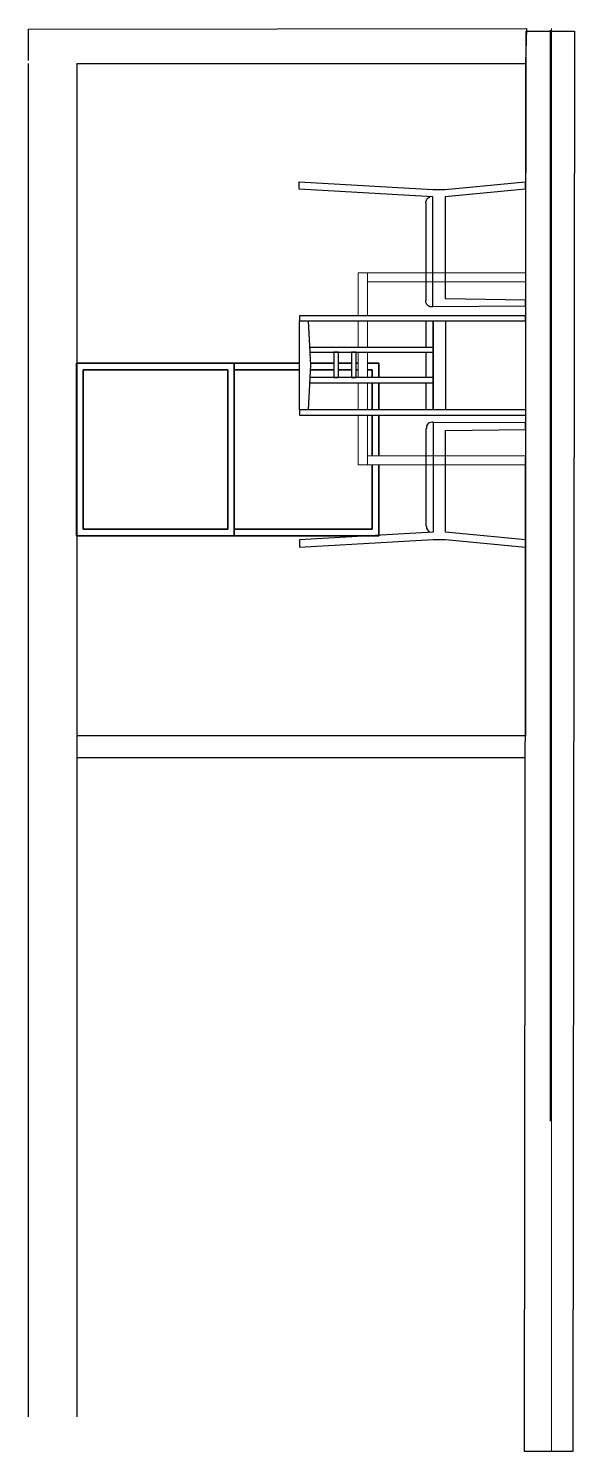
# Model space of a CAD drawing. Header units: millimetres. Extents: x 1189 to 4193, y -188 to 4789.
# Drawn here: x 2892 to 3141, y 3337 to 3987 of the extents above; entities that cross this region are included whole.
import ezdxf

# ---------------------------------------------------------------- set-up
doc = ezdxf.new("R2010")
doc.units = ezdxf.units.MM
doc.header["$LTSCALE"] = 0.3
doc.layers.add('A-ELEV-MBE1', color=7, linetype='Continuous', lineweight=35)
doc.layers.add('A-FURN', color=7, linetype='Continuous', lineweight=18)

# ---------------------------------------------------------------- blocks, each defined once
blk = doc.blocks.new('A$C780F1DE5')
blk.add_line((-43.9, 41.9), (38.6, 41.9))
blk.add_lwpolyline([(-61.7, 149), (-55.2, 36.1), (-55.2, 25.6), (-61.7, -42), (-55.5, -42), (-48.9, 25.6), (36.9, 25.6), (38, -42), (43.5, -42), (43.9, 36.1), (-48.9, 36.1), (-55.5, 149), (-61.7, 149)], close=True)
for centre, radius, start, end in [((-43.9, 36.2), 5.65, 89.5406, 155.0919), ((39.3, 37.1), 4.79, 347.6172, 97.8367)]:
    blk.add_arc(centre, radius, start, end)

msp = doc.modelspace()

# ---------------------------------------------------------------- linework, layer by layer
for p, q in [((2913.68, 3970.88), (3118.5, 3970.88)), ((3118.5, 3970.88), (3118.5, 3663.88)), ((3118.5, 3663.88), (2913.68, 3663.88)), ((2913.68, 3663.88), (2913.68, 3653.88)), ((2913.68, 3653.88), (3118.42, 3653.88))]:
    msp.add_line(p, q)
at = {"color": 3}
for p, q in [((3073.2, 3841.22), (3073.2, 3853.32)), ((3076.33, 3853.32), (3076.33, 3812.67)), ((3076.33, 3841.22), (3019.86, 3841.22)), ((3019.86, 3841.22), (3019.86, 3841.09)), ((3019.96, 3839.08), (3076.33, 3839.08)), ((3073.2, 3827.54), (3073.2, 3839.08)), ((3019.85, 3825.05), (3076.33, 3825.05)), ((3076.33, 3827.54), (3019.98, 3827.54)), ((3073.2, 3812.67), (3073.2, 3825.05)), ((3076.33, 3812.67), (3015.34, 3812.67)), ((3015.34, 3812.67), (3015.34, 3810.26)), ((3015.34, 3810.26), (3118.5, 3810.26)), ((3118.5, 3812.67), (3076.33, 3812.67))]:
    msp.add_line(p, q, dxfattribs=at)
msp.add_lwpolyline([(2891.61, 3972.26), (2891.61, 3986.58), (3119, 3986.84), (3118.5, 3970.88)])
at = {"color": 0}
msp.add_lwpolyline([(3118.06, 3336.92), (3118.78, 3985.66), (3140.85, 3985.66), (3140.13, 3336.92)], close=True, dxfattribs=at)
for points in [[(3119.08, 3980.98), (3118.82, 3980.98)], [(2891.61, 3352.78), (2891.61, 3970.88)], [(2913.68, 3970.88), (2913.68, 3352.79)]]:
    msp.add_lwpolyline(points, dxfattribs=at)
at = {"color": 3}
for points in [[(3075.32, 3855.73), (3015.34, 3855.73), (3015.34, 3853.32), (3076.33, 3853.32)], [(3076.33, 3853.32), (3118.5, 3853.32), (3118.5, 3855.73), (3075.32, 3855.73)], [(3019.22, 3853.32), (3020.27, 3833.14), (3019.21, 3812.67), (3015.34, 3812.67), (3015.34, 3853.32)]]:
    msp.add_lwpolyline(points, dxfattribs=at)
for points in [[(3082, 3853.32), (3082, 3812.67), (3076.33, 3812.67), (3076.33, 3853.32)], [(3031.02, 3839.08), (3031.02, 3827.54), (3033.1, 3827.54), (3033.1, 3839.08)], [(3039.04, 3839.08), (3039.04, 3827.54), (3041.11, 3827.54), (3041.11, 3839.08)]]:
    msp.add_lwpolyline(points, close=True, dxfattribs=at)
at = {"layer": 'A-ELEV-MBE1'}
for p, q in [((2913.59, 3834.01), (3015.34, 3834.01)), ((2913.59, 3834.01), (2913.59, 3755.2)), ((2916.55, 3758.16), (2916.55, 3831.06)), ((2916.55, 3831.06), (2982.55, 3831.06)), ((2985.51, 3831.06), (3015.34, 3831.06)), ((3020.16, 3831.06), (3031.02, 3831.06)), ((3020.23, 3834.01), (3031.02, 3834.01)), ((3033.1, 3834.01), (3039.04, 3834.01)), ((3033.1, 3831.06), (3039.04, 3831.06)), ((3041.11, 3834.01), (3042.16, 3834.01)), ((3041.11, 3831.06), (3042.16, 3831.06)), ((3046.29, 3834.01), (3051.51, 3834.01)), ((3046.29, 3831.06), (3048.56, 3831.06)), ((3048.56, 3827.54), (3048.56, 3831.06)), ((3051.51, 3827.54), (3051.51, 3834.01)), ((3048.56, 3812.67), (3048.56, 3825.05)), ((3051.51, 3812.67), (3051.51, 3825.05)), ((3048.56, 3791.72), (3048.56, 3810.26)), ((3051.51, 3791.72), (3051.51, 3810.26)), ((3048.56, 3758.16), (3048.56, 3787.6)), ((3051.51, 3755.2), (3051.51, 3787.6)), ((2916.55, 3758.16), (2982.55, 3758.16)), ((2985.51, 3758.16), (3048.56, 3758.16)), ((2913.59, 3755.2), (3051.51, 3755.2))]:
    msp.add_line(p, q, dxfattribs=at)
at = {"layer": 'A-ELEV-MBE1', "ltscale": 0.003}
msp.add_lwpolyline([(3129.92, 3986.1), (3129.92, 3487.82)], dxfattribs=at)
at = {"layer": 'A-ELEV-MBE1'}
for points in [[(2982.55, 3831.06), (2982.55, 3758.16)], [(2985.51, 3834.01), (2985.51, 3755.2)]]:
    msp.add_lwpolyline(points, dxfattribs=at)
at = {"layer": 'A-FURN'}
msp.add_line((3130.3, 3336.92), (3130.3, 3986.92), dxfattribs=at)
at = {"layer": 'A-FURN', "color": 3}
for p, q in [((3042.16, 3875.29), (3118.66, 3875.28)), ((3042.16, 3855.73), (3042.16, 3875.29)), ((3046.29, 3855.73), (3046.29, 3875.29)), ((3118.65, 3871.16), (3046.29, 3871.16)), ((3042.16, 3841.22), (3042.16, 3853.32)), ((3046.29, 3841.22), (3046.29, 3853.32)), ((3042.16, 3827.54), (3042.16, 3839.08)), ((3046.29, 3827.54), (3046.29, 3839.08)), ((3042.16, 3812.67), (3042.16, 3825.05)), ((3046.29, 3812.67), (3046.29, 3825.05)), ((3042.16, 3787.6), (3042.16, 3810.26)), ((3046.29, 3787.6), (3046.29, 3810.26)), ((3118.5, 3791.72), (3046.29, 3791.72)), ((3118.5, 3787.6), (3042.16, 3787.6))]:
    msp.add_line(p, q, dxfattribs=at)

# ---------------------------------------------------------------- block references
at = {"color": 3, "rotation": 90}
for p, xscale, yscale, zscale in [((3095.63, 3883.53), -0.5401982750734513, 0.5401982750734806, 0.5401982750734842), ((3095.83, 3783.28), 0.5401982750734513, 0.5401982750734513, 0.5401982750734513)]:
    msp.add_blockref('A$C780F1DE5', p, dxfattribs=dict(at, xscale=xscale, yscale=yscale, zscale=zscale))

doc.saveas('drawing.dxf')
